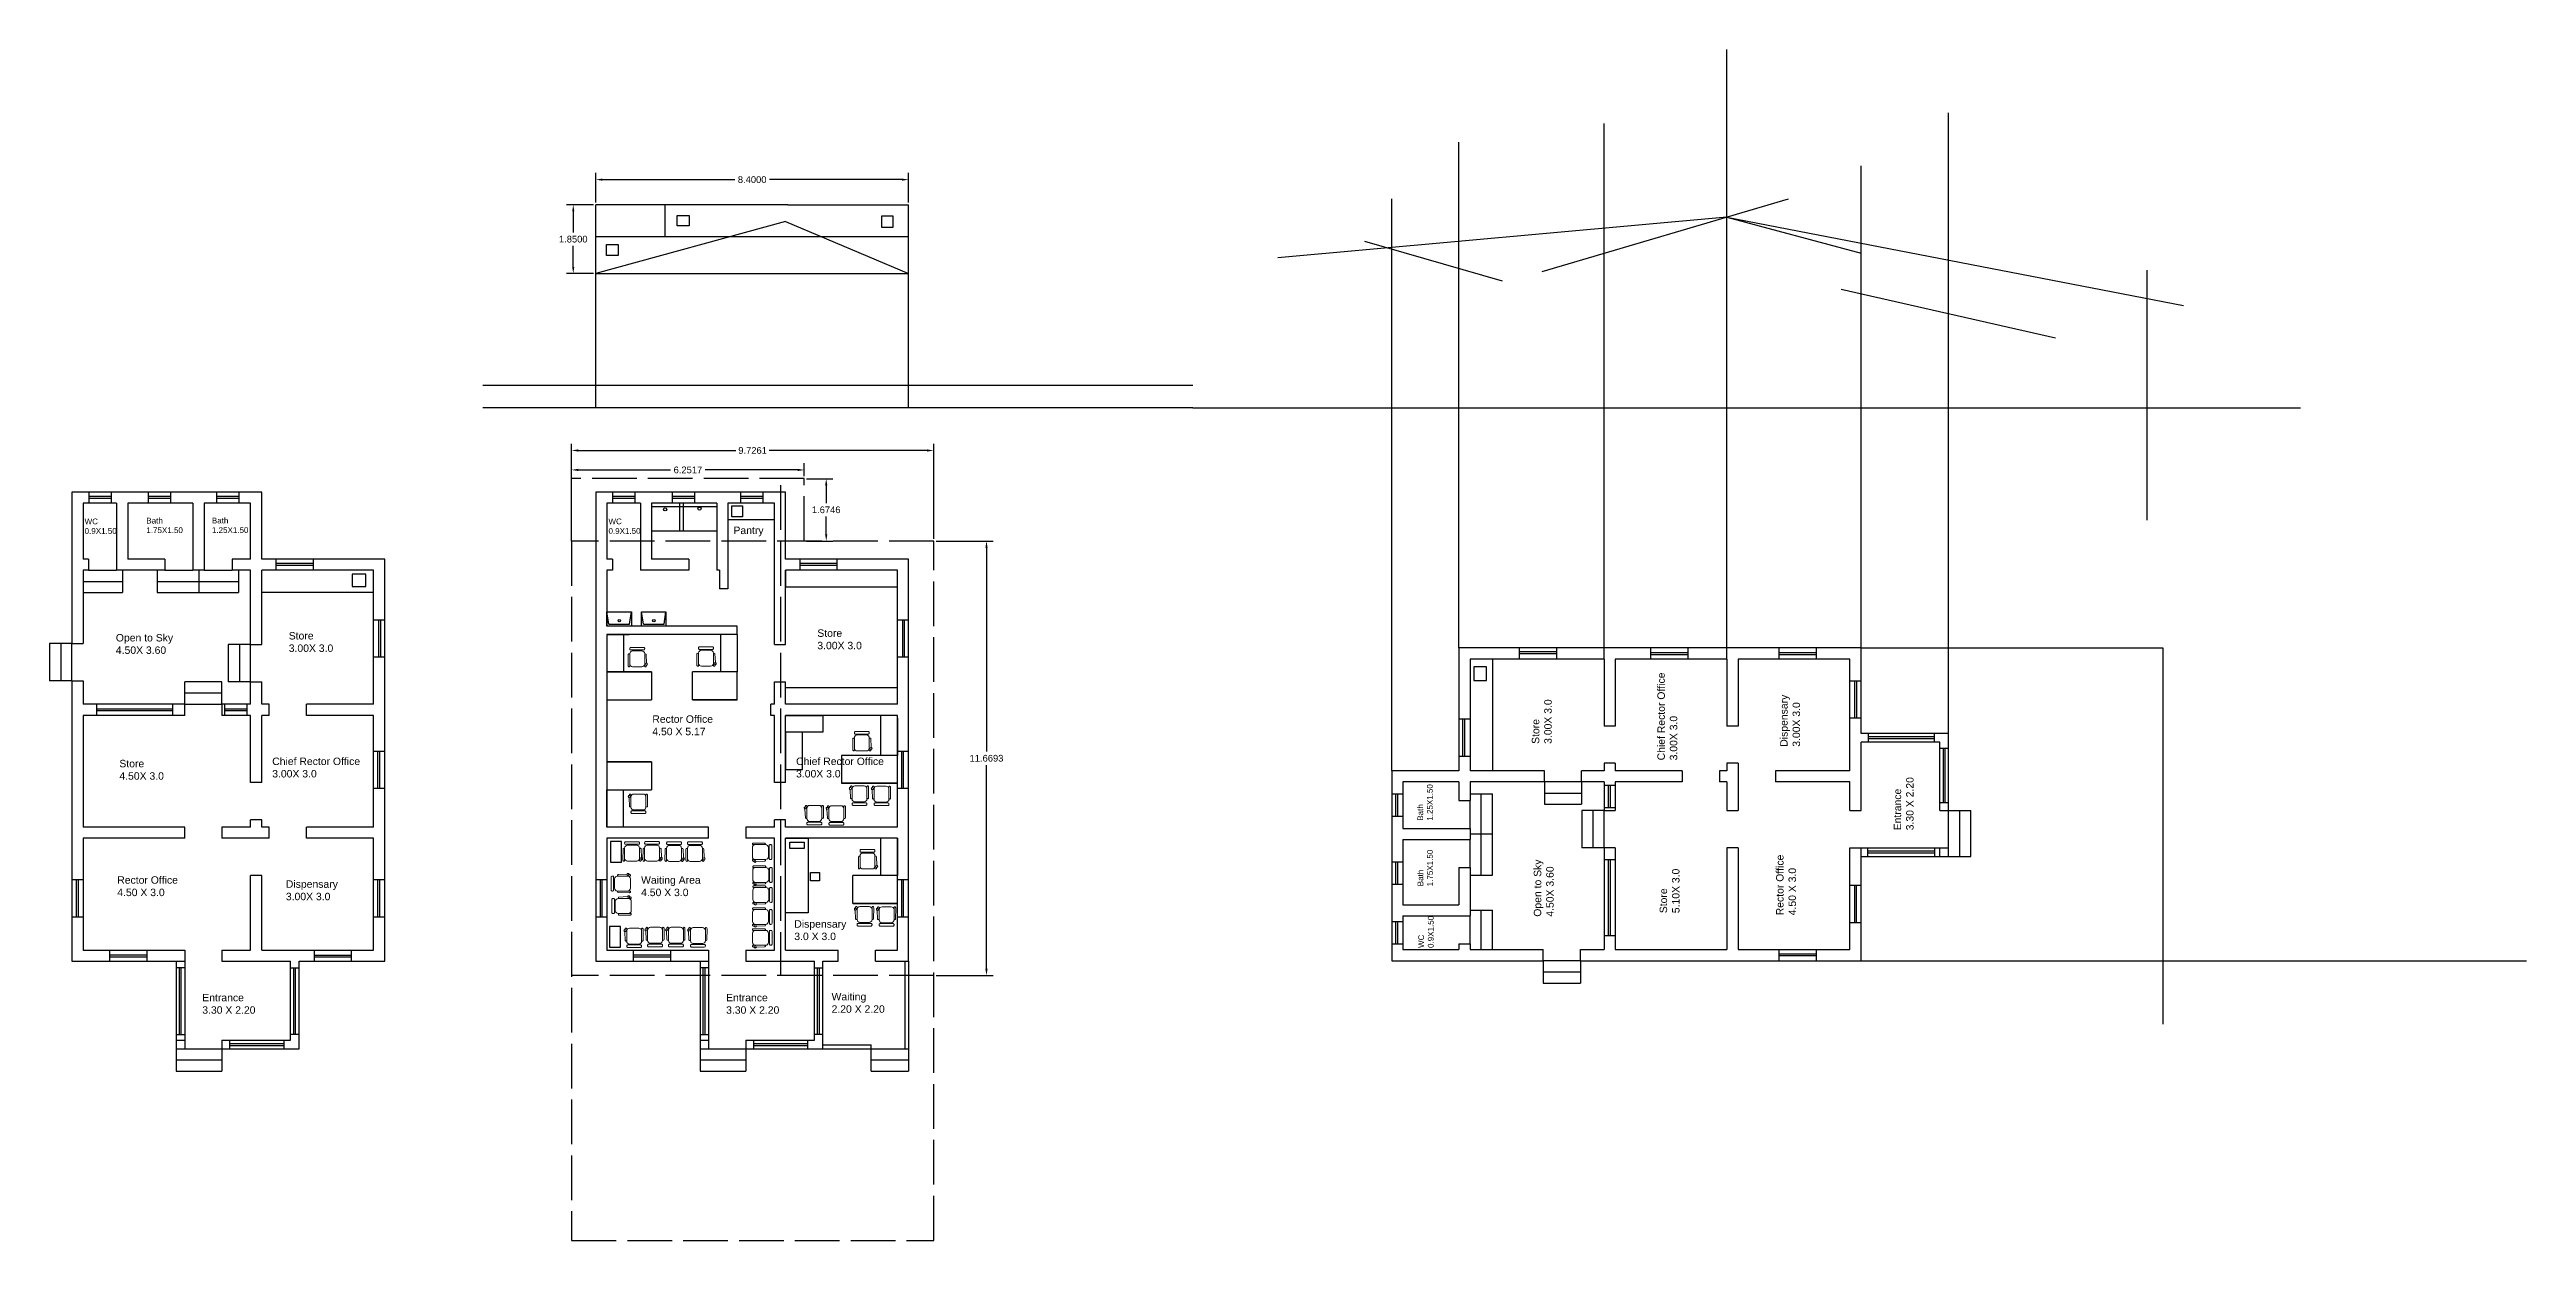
# Model space of a CAD drawing. Header units: inches. Extents: x 3 to 200, y -19 to 31.
# Drawn here: x 2.7 to 69.2, y -0.6 to 31.4 of the extents above; entities that cross this region are included whole.
import ezdxf

# ---------------------------------------------------------------- set-up
doc = ezdxf.new("R2010")
doc.units = ezdxf.units.IN
doc.header["$MEASUREMENT"] = 0
doc.linetypes.add('ACAD_ISO02W100', pattern=[15, 12, -3])
doc.layers.add('FUR', color=32, linetype='Continuous', lineweight=18)
doc.layers.add('FURN', color=10, linetype='Continuous', lineweight=9)
doc.styles.get("Standard").update_dxf_attribs({"font": 'arial.ttf'})
doc.dimstyles.get("Standard").update_dxf_attribs({"dimtxt": 0.18, "dimasz": 0.18, "dimexe": 0.18, "dimexo": 0.0625, "dimgap": 0.09, "dimtad": 0, "dimtih": 1, "dimtoh": 1, "dimdec": 4, "dimzin": 0, "dimdsep": 46, "dimtxsty": 'Standard', "dimcen": 0.09, "dimadec": 0, "dimazin": 0, "dimtfac": 1, "dimtdec": 4, "dimtofl": 0, "dimtmove": 0, "dimatfit": 3, "dimfxl": 1, "dimtolj": 1, "dimtzin": 0, "dimarcsym": 0})

msp = doc.modelspace()

# ---------------------------------------------------------------- texts
at = {"attachment_point": 1}
for s, insert, char_height in [('WC\\P0.9X1.50', (3.67569, 18.7775), 0.154152), ('Bath\\P1.75X1.50', (5.33253, 18.79777), 0.154152), ('Bath\\P1.25X1.50', (7.09318, 18.80104), 0.154152), ('WC\\P0.9X1.50', (17.74159, 18.7775), 0.154152), ('Pantry', (21.0987, 18.55994), 0.2), ('Open to Sky\\P4.50X 3.60', (4.51452, 15.67623), 0.2), ('Store\\P3.00X 3.0', (9.15641, 15.72933), 0.2), ('Store\\P3.00X 3.0', (23.35006, 15.8002), 0.2), ('Rector Office\\P4.50 X 5.17', (18.91904, 13.49144), 0.2), ('Store\\P4.50X 3.0', (4.60874, 12.29696), 0.2), ('Chief Rector Office\\P3.00X 3.0', (8.71295, 12.35719), 0.2), ('Chief Rector Office\\P3.00X 3.0', (22.77886, 12.35719), 0.2), ('Rector Office\\P4.50 X 3.0', (4.55217, 9.17023), 0.2), ('Dispensary\\P3.00X 3.0', (9.07914, 9.06039), 0.2), ('Waiting Area\\P4.50 X 3.0', (18.61807, 9.17023), 0.2), ('Dispensary\\P3.0 X 3.0', (22.73149, 7.98974), 0.2), ('Entrance\\P3.30 X 2.20', (6.8348, 6.01198), 0.2), ('Entrance\\P3.30 X 2.20', (20.90071, 6.01198), 0.2), ('Waiting\\P2.20 X 2.20', (23.7323, 6.03788), 0.2)]:
    msp.add_mtext_dynamic_manual_height_columns(s, width=2.4785158, gutter_width=1, heights=[0], dxfattribs=dict(at, insert=insert, char_height=char_height))
at = {"attachment_point": 1, "rotation": 90}
for s, insert, char_height in [('Chief Rector Office\\P3.00X 3.0', (45.90686, 12.28247), 0.2), ('Dispensary\\P3.00X 3.0', (49.20367, 12.64867), 0.2), ('Store\\P3.00X 3.0', (42.53472, 12.72594), 0.2), ('Bath\\P1.25X1.50', (39.46301, 10.6627), 0.154152), ('Entrance\\P3.30 X 2.20', (52.25207, 10.40432), 0.2), ('Bath\\P1.75X1.50', (39.46628, 8.90205), 0.154152), ('Open to Sky\\P4.50X 3.60', (42.58782, 8.08405), 0.2), ('Store\\P5.10X 3.0', (45.96709, 8.17827), 0.2), ('Rector Office\\P4.50 X 3.0', (49.09382, 8.12169), 0.2), ('WC\\P0.9X1.50', (39.48655, 7.24521), 0.154152)]:
    msp.add_mtext_dynamic_manual_height_columns(s, width=2.4785158, gutter_width=1, heights=[0], dxfattribs=dict(at, insert=insert, char_height=char_height))

# ---------------------------------------------------------------- blocks, each defined once
blk = doc.blocks.new('*D2')
at = {"color": 0, "linetype": 'ACAD_ISO02W100', "lineweight": -2}
for p, q in [((17.337, 27.205), (16.616, 27.205)), ((16.796, 27.025), (16.796, 26.462)), ((16.796, 25.535), (16.796, 26.098)), ((17.337, 25.355), (16.616, 25.355))]:
    blk.add_line(p, q, dxfattribs=at)
at = {"color": 0, "linetype": 'ACAD_ISO02W100'}
for points in [[(16.766, 27.025), (16.826, 27.025), (16.796, 27.205)], [(16.766, 25.535), (16.826, 25.535), (16.796, 25.355)]]:
    blk.add_solid(points, dxfattribs=at)
at = {"layer": 'Defpoints', "color": 0, "linetype": 'ACAD_ISO02W100'}
for p in [(16.796, 27.205), (17.4, 27.205), (17.4, 25.355)]:
    blk.add_point(p, dxfattribs=at)
at = {"color": 0, "linetype": 'ACAD_ISO02W100', "insert": (16.796, 26.28), "char_height": 0.18, "attachment_point": 5}
blk.add_mtext('\\A1;1.8500', dxfattribs=at)
blk = doc.blocks.new('CINE CHAIR')
at = {"layer": 'FUR', "color": 48, "lineweight": 0}
for p, q in [((448043.776, 57308.306), (448043.8, 57308.306)), ((448043.776, 57308.058), (448043.8, 57308.058))]:
    blk.add_line(p, q, dxfattribs=at)
blk.add_lwpolyline([(448043.45, 57308.434), (448043.678, 57308.423, -0.388092), (448043.695, 57308.404), (448043.695, 57308.401, -0.414214), (448043.676, 57308.382), (448043.367, 57308.382, -0.414214), (448043.348, 57308.401), (448043.348, 57308.404, -0.491313), (448043.377, 57308.423), (448043.384, 57308.436)], format="xyb", dxfattribs=at)
for points in [[(448043.424, 57308.382), (448043.7, 57308.382, -0.414214), (448043.776, 57308.306), (448043.776, 57308.058, -0.414214), (448043.7, 57307.982), (448043.424, 57307.982, -0.414214), (448043.348, 57308.058), (448043.348, 57308.306, -0.414214)], [(448043.379, 57307.938), (448043.678, 57307.94, 0.393133), (448043.695, 57307.959), (448043.695, 57307.963, 0.414214), (448043.676, 57307.982), (448043.367, 57307.982, 0.414214), (448043.348, 57307.963), (448043.348, 57307.966, 0.435766)], [(448043.828, 57308.382), (448043.842, 57308.382, -0.414214), (448043.871, 57308.353), (448043.871, 57308.01, -0.414214), (448043.842, 57307.982), (448043.828, 57307.982, -0.414214), (448043.8, 57308.01), (448043.8, 57308.353, -0.414214)]]:
    blk.add_lwpolyline(points, format="xyb", close=True, dxfattribs=at)
blk.add_circle((448043.417, 57308.422), 0.0249, dxfattribs=at)
blk.add_arc((448043.417, 57308.422), 0.0356, 19.66282, 156.94942, dxfattribs=at)
blk = doc.blocks.new('*D17')
at = {"color": 0, "linetype": 'ACAD_ISO02W100', "lineweight": -2}
for p, q in [((17.4, 27.267), (17.4, 28.059)), ((25.8, 27.267), (25.8, 28.059)), ((17.58, 27.879), (21.136, 27.879)), ((25.62, 27.879), (22.063, 27.879))]:
    blk.add_line(p, q, dxfattribs=at)
at = {"color": 0, "linetype": 'ACAD_ISO02W100'}
for points in [[(17.58, 27.909), (17.58, 27.849), (17.4, 27.879)], [(25.62, 27.909), (25.62, 27.849), (25.8, 27.879)]]:
    blk.add_solid(points, dxfattribs=at)
at = {"layer": 'Defpoints', "color": 0, "linetype": 'ACAD_ISO02W100'}
for p in [(25.8, 27.879), (17.4, 27.205), (25.8, 27.205)]:
    blk.add_point(p, dxfattribs=at)
at = {"color": 0, "linetype": 'ACAD_ISO02W100', "insert": (21.6, 27.879), "char_height": 0.18, "attachment_point": 5}
blk.add_mtext('\\A1;8.4000', dxfattribs=at)
blk = doc.blocks.new('*D18')
at = {"color": 0, "linetype": 'ACAD_ISO02W100', "lineweight": -2}
for p, q in [((16.749, 18.236), (16.749, 20.785)), ((26.475, 18.236), (26.475, 20.785)), ((16.929, 20.605), (21.166, 20.605)), ((26.295, 20.605), (22.058, 20.605))]:
    blk.add_line(p, q, dxfattribs=at)
at = {"color": 0, "linetype": 'ACAD_ISO02W100'}
for points in [[(16.929, 20.635), (16.929, 20.575), (16.749, 20.605)], [(26.295, 20.635), (26.295, 20.575), (26.475, 20.605)]]:
    blk.add_solid(points, dxfattribs=at)
at = {"layer": 'Defpoints', "color": 0, "linetype": 'ACAD_ISO02W100'}
for p in [(26.475, 20.605), (16.749, 18.174), (26.475, 18.174)]:
    blk.add_point(p, dxfattribs=at)
at = {"color": 0, "linetype": 'ACAD_ISO02W100', "insert": (21.612, 20.605), "char_height": 0.18, "attachment_point": 5}
blk.add_mtext('\\A1;9.7261', dxfattribs=at)
blk = doc.blocks.new('*D19')
at = {"color": 0, "linetype": 'ACAD_ISO02W100', "lineweight": -2}
for p, q in [((26.537, 18.174), (28.072, 18.174)), ((27.892, 17.994), (27.892, 12.521)), ((27.892, 6.685), (27.892, 12.157)), ((26.537, 6.505), (28.072, 6.505))]:
    blk.add_line(p, q, dxfattribs=at)
at = {"color": 0, "linetype": 'ACAD_ISO02W100'}
for points in [[(27.862, 17.994), (27.922, 17.994), (27.892, 18.174)], [(27.862, 6.685), (27.922, 6.685), (27.892, 6.505)]]:
    blk.add_solid(points, dxfattribs=at)
at = {"layer": 'Defpoints', "color": 0, "linetype": 'ACAD_ISO02W100'}
for p in [(26.475, 18.174), (26.475, 6.505), (27.892, 6.505)]:
    blk.add_point(p, dxfattribs=at)
at = {"color": 0, "linetype": 'ACAD_ISO02W100', "insert": (27.892, 12.339), "char_height": 0.18, "attachment_point": 5}
blk.add_mtext('\\A1;11.6693', dxfattribs=at)
blk = doc.blocks.new('*D20')
at = {"color": 0, "linetype": 'ACAD_ISO02W100', "lineweight": -2}
for p, q in [((16.749, 19.911), (16.749, 20.263)), ((16.929, 20.083), (19.41, 20.083)), ((22.82, 20.083), (20.339, 20.083)), ((23, 19.911), (23, 20.263))]:
    blk.add_line(p, q, dxfattribs=at)
at = {"color": 0, "linetype": 'ACAD_ISO02W100'}
for points in [[(16.929, 20.113), (16.929, 20.053), (16.749, 20.083)], [(22.82, 20.113), (22.82, 20.053), (23, 20.083)]]:
    blk.add_solid(points, dxfattribs=at)
at = {"layer": 'Defpoints', "color": 0, "linetype": 'ACAD_ISO02W100'}
for p in [(23, 20.083), (16.749, 19.848), (23, 19.848)]:
    blk.add_point(p, dxfattribs=at)
at = {"color": 0, "linetype": 'ACAD_ISO02W100', "insert": (19.875, 20.083), "char_height": 0.18, "attachment_point": 5}
blk.add_mtext('\\A1;6.2517', dxfattribs=at)
blk = doc.blocks.new('*D21')
at = {"color": 0, "linetype": 'ACAD_ISO02W100', "lineweight": -2}
for p, q in [((23.063, 19.848), (23.768, 19.848)), ((23.588, 19.668), (23.588, 19.193)), ((23.588, 18.354), (23.588, 18.829)), ((23.063, 18.174), (23.768, 18.174))]:
    blk.add_line(p, q, dxfattribs=at)
at = {"color": 0, "linetype": 'ACAD_ISO02W100'}
for points in [[(23.558, 19.668), (23.618, 19.668), (23.588, 19.848)], [(23.558, 18.354), (23.618, 18.354), (23.588, 18.174)]]:
    blk.add_solid(points, dxfattribs=at)
at = {"layer": 'Defpoints', "color": 0, "linetype": 'ACAD_ISO02W100'}
for p in [(23, 19.848), (23, 18.174), (23.588, 18.174)]:
    blk.add_point(p, dxfattribs=at)
at = {"color": 0, "linetype": 'ACAD_ISO02W100', "insert": (23.588, 19.011), "char_height": 0.18, "attachment_point": 5}
blk.add_mtext('\\A1;1.6746', dxfattribs=at)

# ---------------------------------------------------------------- dimensions: what is measured, and where the dimension line sits
at = {"linetype": 'ACAD_ISO02W100'}
for base, p1, p2, picture, middle in [((25.79965, 27.87948), (17.39965, 27.20469), (25.79965, 27.20469), '*D17', (21.59965, 27.87948)), ((26.47487, 20.60495), (16.74873, 18.1738), (26.47487, 18.1738), '*D18', (21.6118, 20.60495)), ((23.00045, 20.08279), (16.74873, 19.8484), (23.00045, 19.8484), '*D20', (19.87459, 20.08279))]:
    dim = msp.add_linear_dim(base=base, p1=p1, p2=p2, dimstyle='Standard', dxfattribs=at)
    dim.commit()
    dim.dimension.update_dxf_attribs({"geometry": picture, "text_midpoint": middle})
for base, p1, p2, picture, middle in [((16.79627, 27.20469), (17.39965, 25.35469), (17.39965, 27.20469), '*D2', (16.79627, 26.27969)), ((23.58757, 18.1738), (23.00045, 19.8484), (23.00045, 18.1738), '*D21', (23.58757, 19.0111)), ((27.89162, 6.50454), (26.47487, 18.1738), (26.47487, 6.50454), '*D19', (27.89162, 12.33917))]:
    dim = msp.add_linear_dim(base=base, p1=p1, p2=p2, angle=90, dimstyle='Standard', dxfattribs=at)
    dim.commit()
    dim.dimension.update_dxf_attribs({"geometry": picture, "text_midpoint": middle})

# ---------------------------------------------------------------- linework, layer by layer
for p, q in [((47.77501, 15.00327), (47.77501, 31.37328)), ((44.47501, 15.00327), (44.47501, 29.38473)), ((53.72501, 13.00327), (53.72501, 29.66935)), ((40.57501, 15.30327), (40.57501, 28.88568)), ((51.37501, 15.30327), (51.37501, 28.24616)), ((38.77501, 12.00327), (38.77501, 27.36256)), ((49.41666, 27.35802), (42.80149, 25.40637)), ((47.77501, 26.87369), (35.71468, 25.77641)), ((47.77501, 26.87369), (51.37501, 25.9001)), ((47.77501, 26.87369), (60.03492, 24.50292)), ((38.04234, 26.22871), (41.73736, 25.15871)), ((59.05155, 25.44395), (59.05155, 18.73397)), ((50.84225, 24.93738), (56.59452, 23.63194)), ((33.43146, 21.75469), (63.17548, 21.75469)), ((3.33375, 19.48904), (3.33375, 15.42196)), ((8.43375, 19.48904), (3.33375, 19.48904)), ((3.78788, 19.48904), (3.78788, 19.18904)), ((3.78788, 19.3769), (4.38788, 19.3769)), ((3.78788, 19.3269), (4.38788, 19.3269)), ((4.38788, 19.48904), (4.38788, 19.18904)), ((5.38422, 19.48904), (5.38422, 19.18904)), ((5.38422, 19.3769), (5.98422, 19.3769)), ((5.38422, 19.3269), (5.98422, 19.3269)), ((5.98422, 19.48904), (5.98422, 19.18904)), ((7.21869, 19.48904), (7.21869, 19.18904)), ((7.21869, 19.3769), (7.81869, 19.3769)), ((7.21869, 19.3269), (7.81869, 19.3269)), ((7.81869, 19.48904), (7.81869, 19.18904)), ((8.43375, 17.68904), (8.43375, 19.48904)), ((22.49965, 19.48904), (17.39965, 19.48904)), ((17.39965, 19.48904), (17.39965, 15.42196)), ((17.85378, 19.48904), (17.85378, 19.18904)), ((17.85378, 19.3769), (18.45378, 19.3769)), ((17.85378, 19.3269), (18.45378, 19.3269)), ((18.45378, 19.48904), (18.45378, 19.18904)), ((19.45012, 19.48904), (19.45012, 19.18904)), ((19.45012, 19.3769), (20.05012, 19.3769)), ((19.45012, 19.3269), (20.05012, 19.3269)), ((20.05012, 19.48904), (20.05012, 19.18904)), ((21.28459, 19.48904), (21.28459, 19.18904)), ((21.28459, 19.3769), (21.88459, 19.3769)), ((21.28459, 19.3269), (21.88459, 19.3269)), ((21.88459, 19.48904), (21.88459, 19.18904)), ((22.49965, 17.68904), (22.49965, 19.48904)), ((3.63375, 19.18904), (3.63375, 17.68904)), ((4.53375, 19.18904), (3.63375, 19.18904)), ((4.53375, 19.18904), (4.53375, 17.38904)), ((4.83375, 19.18904), (4.83375, 17.68904)), ((6.58375, 19.18904), (4.83375, 19.18904)), ((6.58375, 19.18904), (6.58375, 17.38904)), ((8.13375, 19.18904), (6.88375, 19.18904)), ((6.88375, 19.18904), (6.88375, 17.38904)), ((8.13375, 17.68904), (8.13375, 19.18904)), ((18.59965, 19.18904), (17.69965, 19.18904)), ((17.69965, 19.18904), (17.69965, 17.68904)), ((18.59965, 19.18904), (18.59965, 17.38904)), ((20.64965, 19.18904), (18.89965, 19.18904)), ((18.89965, 19.18904), (18.89965, 17.68904)), ((20.64965, 19.08904), (18.89965, 19.08904)), ((19.64965, 19.18904), (19.64965, 18.43904)), ((19.74965, 19.18904), (19.74965, 18.43904)), ((20.64965, 19.18904), (20.64965, 17.38904)), ((22.19965, 19.18904), (20.94965, 19.18904)), ((20.94965, 19.18904), (20.94965, 16.88904)), ((22.19965, 18.73904), (20.94965, 18.73904)), ((22.19965, 17.68904), (22.19965, 19.18904)), ((20.64965, 18.43904), (18.89965, 18.43904)), ((3.78375, 17.68904), (3.63375, 17.68904)), ((3.78375, 17.38904), (3.63375, 17.38904)), ((3.63375, 17.38904), (3.63375, 15.42196)), ((3.63375, 17.38904), (3.63375, 17.08904)), ((3.63375, 17.38904), (3.63375, 15.42196)), ((3.78375, 17.68904), (3.78375, 17.38904)), ((3.78375, 17.38904), (4.53375, 17.38904)), ((5.83375, 17.38904), (4.53375, 17.38904)), ((4.69308, 17.38904), (4.69308, 16.78904)), ((5.83375, 17.68904), (4.83375, 17.68904)), ((5.62683, 17.38904), (5.62683, 16.78904)), ((5.83375, 17.68904), (5.83375, 17.38904)), ((5.83375, 17.38904), (6.58375, 17.38904)), ((6.88375, 17.38904), (6.58375, 17.38904)), ((6.74216, 17.38904), (6.74216, 16.78904)), ((6.88375, 17.38904), (7.63375, 17.38904)), ((7.63375, 17.68904), (7.63375, 17.38904)), ((8.13375, 17.68904), (7.63375, 17.68904)), ((8.13375, 17.38904), (7.63375, 17.38904)), ((7.81194, 17.38904), (7.81194, 16.78904)), ((8.13375, 15.3926), (8.13375, 17.38904)), ((11.73375, 17.68904), (8.43375, 17.68904)), ((11.43375, 17.38904), (8.43375, 17.38904)), ((8.43375, 15.3926), (8.43375, 17.38904)), ((8.82052, 17.38904), (8.82052, 17.68904)), ((8.82052, 17.57912), (9.82052, 17.57912)), ((8.82052, 17.52912), (9.82052, 17.52912)), ((9.82052, 17.38904), (9.82052, 17.68904)), ((11.43375, 13.78904), (11.43375, 17.38904)), ((11.73375, 6.88904), (11.73375, 17.68904)), ((17.84965, 17.68904), (17.69965, 17.68904)), ((17.84965, 17.38904), (17.69965, 17.38904)), ((17.69965, 17.38904), (17.69965, 15.88904)), ((17.69965, 17.38904), (17.69965, 17.08904)), ((17.69965, 17.38904), (17.69965, 15.88904)), ((17.84965, 17.68904), (17.84965, 17.38904)), ((19.89965, 17.38904), (18.59965, 17.38904)), ((19.89965, 17.68904), (18.89965, 17.68904)), ((19.89965, 17.68904), (19.89965, 17.38904)), ((20.71965, 17.38904), (20.64965, 17.38904)), ((20.71965, 17.38904), (20.71965, 16.88904)), ((22.19965, 15.3926), (22.19965, 17.68904)), ((25.79965, 17.68904), (22.49965, 17.68904)), ((22.49965, 15.3926), (22.49965, 17.38904)), ((25.49965, 17.38904), (22.49965, 17.38904)), ((22.88643, 17.38904), (22.88643, 17.68904)), ((22.88643, 17.57912), (23.88643, 17.57912)), ((22.88643, 17.52912), (23.88643, 17.52912)), ((23.88643, 17.38904), (23.88643, 17.68904)), ((25.49965, 13.78904), (25.49965, 17.38904)), ((25.79965, 6.88904), (25.79965, 17.68904)), ((3.63375, 17.08904), (3.63375, 16.78904)), ((3.63375, 17.08904), (4.69308, 17.08904)), ((3.63375, 16.78904), (4.69308, 16.78904)), ((5.62683, 17.08904), (7.81194, 17.08904)), ((5.62683, 16.78904), (7.81194, 16.78904)), ((11.43375, 16.78904), (8.43375, 16.78904)), ((17.69965, 17.08904), (17.69965, 16.78904)), ((20.94965, 16.88904), (20.71965, 16.88904)), ((11.43375, 16.06068), (11.73375, 16.06068)), ((11.57584, 15.06068), (11.57584, 16.06068)), ((11.62584, 15.06068), (11.62584, 16.06068)), ((17.75096, 15.94488), (17.69965, 16.27589)), ((18.30739, 15.94488), (18.35588, 16.27589)), ((18.67861, 15.94488), (18.62729, 16.27589)), ((19.23503, 15.94488), (19.28352, 16.27589)), ((25.49965, 16.06068), (25.79965, 16.06068)), ((25.64175, 15.06068), (25.64175, 16.06068)), ((25.69175, 15.06068), (25.69175, 16.06068)), ((3.03375, 15.42196), (2.73375, 15.42196)), ((2.73375, 15.42196), (2.73375, 14.42196)), ((3.33375, 15.42196), (3.03375, 15.42196)), ((3.03375, 15.42196), (3.03375, 14.42196)), ((3.33375, 15.42196), (3.63375, 15.42196)), ((3.33375, 14.42196), (3.33375, 15.42196)), ((7.83375, 15.3926), (7.53375, 15.3926)), ((7.53375, 15.3926), (7.53375, 14.3926)), ((8.13375, 15.3926), (7.83375, 15.3926)), ((7.83375, 15.3926), (7.83375, 14.3926)), ((8.13375, 15.3926), (8.43375, 15.3926)), ((8.13375, 14.3926), (8.13375, 15.3926)), ((17.39965, 15.42196), (17.39965, 6.88904)), ((21.19965, 15.88904), (17.69965, 15.88904)), ((21.19965, 15.65904), (17.69965, 15.65904)), ((17.69965, 15.65904), (17.69965, 15.42196)), ((17.69965, 15.65904), (17.69965, 15.42196)), ((17.69965, 15.42196), (17.69965, 13.78904)), ((17.75096, 15.94488), (18.30739, 15.94488)), ((18.14965, 15.65904), (18.14965, 14.65904)), ((18.67861, 15.94488), (19.23503, 15.94488)), ((21.19965, 15.65904), (21.19965, 15.88904)), ((22.19965, 15.3926), (22.49965, 15.3926)), ((51.37501, 15.30327), (40.57501, 15.30327)), ((40.57501, 15.30327), (40.57501, 12.00327)), ((42.20337, 15.00327), (42.20337, 15.30327)), ((43.20337, 15.00327), (43.20337, 15.30327)), ((45.7303, 15.00327), (45.7303, 15.30327)), ((46.7303, 15.00327), (46.7303, 15.30327)), ((49.17889, 15.00327), (49.17889, 15.30327)), ((50.17889, 15.00327), (50.17889, 15.30327)), ((51.37501, 13.00327), (51.37501, 15.30327)), ((51.37501, 15.30327), (59.47684, 15.30327)), ((59.47684, 15.30327), (59.47684, 5.19894)), ((11.43375, 15.06068), (11.73375, 15.06068)), ((25.49965, 15.06068), (25.79965, 15.06068)), ((44.47501, 15.00327), (40.87501, 15.00327)), ((40.87501, 15.00327), (40.87501, 12.00327)), ((41.47501, 15.00327), (41.47501, 12.00327)), ((43.20337, 15.19536), (42.20337, 15.19536)), ((43.20337, 15.14536), (42.20337, 15.14536)), ((44.47501, 15.00327), (44.47501, 13.20327)), ((47.77501, 15.00327), (44.77501, 15.00327)), ((44.77501, 15.00327), (44.77501, 13.20327)), ((46.7303, 15.17113), (45.7303, 15.17113)), ((46.7303, 15.12113), (45.7303, 15.12113)), ((47.77501, 15.00327), (47.77501, 13.20327)), ((51.07501, 15.00327), (48.07501, 15.00327)), ((48.07501, 15.00327), (48.07501, 13.20327)), ((51.07501, 15.00327), (49.07501, 15.00327)), ((50.17889, 15.17113), (49.17889, 15.17113)), ((50.17889, 15.12113), (49.17889, 15.12113)), ((51.07501, 12.00327), (51.07501, 15.00327)), ((3.33375, 14.42196), (2.73375, 14.42196)), ((3.33375, 14.42196), (3.63375, 14.42196)), ((3.33375, 14.42196), (3.33375, 6.88904)), ((3.63375, 14.42196), (3.63375, 13.78904)), ((3.63375, 14.42196), (3.63375, 13.78904)), ((7.36375, 14.38904), (6.36375, 14.38904)), ((6.36375, 13.78904), (6.36375, 14.38904)), ((7.36375, 14.08904), (6.36375, 14.08904)), ((7.36375, 14.08904), (7.36375, 14.38904)), ((7.36375, 13.78904), (7.36375, 14.08904)), ((8.13375, 14.3926), (7.53375, 14.3926)), ((8.13375, 14.3926), (8.43375, 14.3926)), ((8.13375, 13.78904), (8.13375, 14.3926)), ((8.43375, 13.78904), (8.43375, 14.3926)), ((17.69965, 14.42196), (17.69965, 13.78904)), ((22.19965, 13.78904), (22.19965, 14.3926)), ((22.19965, 14.3926), (22.49965, 14.3926)), ((22.49965, 13.78904), (22.49965, 14.3926)), ((51.37501, 14.41356), (51.07501, 14.41356)), ((51.21021, 13.41356), (51.21021, 14.41356)), ((51.26021, 13.41356), (51.26021, 14.41356)), ((6.36375, 13.78904), (3.63375, 13.78904)), ((6.36375, 13.48904), (3.63375, 13.48904)), ((3.63375, 13.48904), (3.63375, 10.48904)), ((4.00235, 13.48904), (4.00235, 13.78904)), ((4.00235, 13.6692), (6.04167, 13.6692)), ((4.00235, 13.6192), (6.04167, 13.6192)), ((6.04167, 13.48904), (6.04167, 13.78904)), ((6.36375, 13.48904), (6.36375, 13.78904)), ((6.36375, 13.78904), (7.36375, 13.78904)), ((7.36375, 13.78904), (7.36375, 13.48904)), ((8.13375, 13.78904), (7.36375, 13.78904)), ((8.13375, 13.48904), (7.36375, 13.48904)), ((7.44199, 13.48904), (7.44199, 13.78904)), ((7.44199, 13.6692), (8.03781, 13.6692)), ((7.44199, 13.6192), (8.03781, 13.6192)), ((8.03781, 13.48904), (8.03781, 13.78904)), ((8.13375, 11.68904), (8.13375, 13.48904)), ((8.63375, 13.78904), (8.43375, 13.78904)), ((8.63375, 13.48904), (8.43375, 13.48904)), ((8.43375, 11.68904), (8.43375, 13.48904)), ((8.63375, 13.48904), (8.63375, 13.78904)), ((11.43375, 13.78904), (9.63375, 13.78904)), ((9.63375, 13.48904), (9.63375, 13.78904)), ((11.43375, 13.48904), (9.63375, 13.48904)), ((11.43375, 10.48904), (11.43375, 13.48904)), ((17.69965, 13.78904), (17.69965, 10.48904)), ((22.10372, 13.48904), (22.10372, 13.78904)), ((22.19965, 13.78904), (22.10372, 13.78904)), ((22.19965, 13.48904), (22.10372, 13.48904)), ((22.19965, 11.68904), (22.19965, 13.48904)), ((22.69965, 13.78904), (22.49965, 13.78904)), ((22.49965, 11.68904), (22.49965, 13.48904)), ((22.69965, 13.48904), (22.49965, 13.48904)), ((25.49965, 13.78904), (22.69965, 13.78904)), ((25.49965, 13.48904), (22.69965, 13.48904)), ((25.49965, 10.48904), (25.49965, 13.48904)), ((40.87501, 13.39004), (40.57501, 13.39004)), ((40.68493, 12.39004), (40.68493, 13.39004)), ((40.73493, 12.39004), (40.73493, 13.39004)), ((51.37501, 13.41356), (51.07501, 13.41356)), ((44.77501, 13.20327), (44.47501, 13.20327)), ((48.07501, 13.20327), (47.77501, 13.20327)), ((53.72501, 13.00327), (51.37501, 13.00327)), ((51.37501, 10.93327), (51.37501, 12.77327)), ((53.49501, 12.77327), (51.37501, 12.77327)), ((51.56556, 13.00327), (51.56556, 12.77327)), ((53.34123, 12.91206), (51.56556, 12.91206)), ((53.34123, 12.86206), (51.56556, 12.86206)), ((53.34123, 13.00327), (53.34123, 12.77327)), ((53.49501, 10.93327), (53.49501, 12.77327)), ((53.72501, 10.93327), (53.72501, 13.00327)), ((11.43375, 12.53375), (11.73375, 12.53375)), ((11.55161, 11.53375), (11.55161, 12.53375)), ((11.60161, 11.53375), (11.60161, 12.53375)), ((25.49965, 12.53375), (25.79965, 12.53375)), ((25.61751, 11.53375), (25.61751, 12.53375)), ((25.66751, 11.53375), (25.66751, 12.53375)), ((40.57501, 12.00327), (38.77501, 12.00327)), ((38.77501, 12.00327), (38.77501, 6.90327)), ((40.87501, 12.39004), (40.57501, 12.39004)), ((42.87145, 12.00327), (40.87501, 12.00327)), ((42.87145, 11.70327), (42.87145, 12.00327)), ((44.47501, 12.00327), (43.87145, 12.00327)), ((43.87145, 11.70327), (43.87145, 12.00327)), ((44.77501, 12.20327), (44.47501, 12.20327)), ((44.47501, 12.20327), (44.47501, 12.00327)), ((44.77501, 12.20327), (44.77501, 12.00327)), ((46.57501, 12.00327), (44.77501, 12.00327)), ((46.57501, 12.00327), (46.57501, 11.70327)), ((47.77501, 12.00327), (47.57501, 12.00327)), ((47.57501, 12.00327), (47.57501, 11.70327)), ((48.07501, 12.20327), (47.77501, 12.20327)), ((47.77501, 12.20327), (47.77501, 12.00327)), ((48.07501, 12.20327), (48.07501, 10.93327)), ((51.07501, 12.00327), (49.07501, 12.00327)), ((49.07501, 12.00327), (49.07501, 11.70327)), ((53.72501, 12.60217), (53.49501, 12.60217)), ((53.58807, 11.14426), (53.58807, 12.60217)), ((53.63807, 11.14426), (53.63807, 12.60217)), ((8.43375, 11.68904), (8.13375, 11.68904)), ((11.43375, 11.53375), (11.73375, 11.53375)), ((22.49965, 11.68904), (22.19965, 11.68904)), ((25.49965, 11.53375), (25.79965, 11.53375)), ((38.77501, 11.38821), (39.07501, 11.38821)), ((38.88715, 10.78821), (38.88715, 11.38821)), ((38.93715, 10.78821), (38.93715, 11.38821)), ((40.57501, 11.70327), (39.07501, 11.70327)), ((39.07501, 11.70327), (39.07501, 10.45327)), ((40.57501, 11.70327), (40.57501, 11.20327)), ((42.87145, 11.70327), (40.87501, 11.70327)), ((40.87501, 11.70327), (40.87501, 11.20327)), ((40.87501, 11.38146), (41.47501, 11.38146)), ((41.17501, 9.19635), (41.17501, 11.38146)), ((41.47501, 9.19635), (41.47501, 11.38146)), ((42.87145, 11.70327), (42.87145, 11.40327)), ((43.87145, 11.70327), (42.87145, 11.70327)), ((42.87145, 11.40327), (42.87145, 11.10327)), ((42.87145, 11.40327), (43.87145, 11.40327)), ((44.47501, 11.70327), (43.87145, 11.70327)), ((43.87145, 11.70327), (43.87145, 11.10327)), ((44.47501, 11.70327), (44.47501, 10.93327)), ((44.77501, 11.60733), (44.47501, 11.60733)), ((44.59486, 11.01151), (44.59486, 11.60733)), ((44.64486, 11.01151), (44.64486, 11.60733)), ((46.57501, 11.70327), (44.77501, 11.70327)), ((44.77501, 11.70327), (44.77501, 10.93327)), ((47.77501, 11.70327), (47.57501, 11.70327)), ((47.77501, 11.70327), (47.77501, 10.93327)), ((51.07501, 11.70327), (49.07501, 11.70327)), ((51.07501, 10.93327), (51.07501, 11.70327)), ((8.13375, 10.48904), (8.13375, 10.68904)), ((8.43375, 10.68904), (8.13375, 10.68904)), ((8.43375, 10.48904), (8.43375, 10.68904)), ((22.19965, 10.48904), (22.19965, 10.68904)), ((22.49965, 10.68904), (22.19965, 10.68904)), ((22.49965, 10.48904), (22.49965, 10.68904)), ((38.77501, 10.78821), (39.07501, 10.78821)), ((40.57501, 11.20327), (40.87501, 11.20327)), ((40.87501, 10.45327), (40.87501, 11.20327)), ((42.87145, 11.10327), (43.87145, 11.10327)), ((44.17501, 10.93327), (43.87501, 10.93327)), ((43.87501, 10.93327), (43.87501, 9.93327)), ((44.47501, 10.93327), (44.17501, 10.93327)), ((44.17501, 10.93327), (44.17501, 9.93327)), ((44.77501, 11.01151), (44.47501, 11.01151)), ((44.47501, 10.93327), (44.77501, 10.93327)), ((44.47501, 9.93327), (44.47501, 10.93327)), ((47.77501, 10.93327), (48.07501, 10.93327)), ((51.07501, 10.93327), (51.37501, 10.93327)), ((53.72501, 11.14426), (53.49501, 11.14426)), ((53.49501, 10.93327), (53.72501, 10.93327)), ((53.72501, 10.93327), (54.32501, 10.93327)), ((53.72501, 9.93327), (53.72501, 10.93327)), ((54.02501, 9.70327), (54.02501, 10.93327)), ((54.32501, 9.70327), (54.32501, 10.93327)), ((6.36375, 10.48904), (3.63375, 10.48904)), ((6.36375, 10.18904), (3.63375, 10.18904)), ((3.63375, 10.18904), (3.63375, 7.18904)), ((6.36375, 10.18904), (6.36375, 10.48904)), ((7.36375, 10.48904), (7.36375, 10.18904)), ((8.13375, 10.48904), (7.36375, 10.48904)), ((8.63375, 10.18904), (7.36375, 10.18904)), ((8.63375, 10.48904), (8.43375, 10.48904)), ((8.63375, 10.18904), (8.63375, 10.48904)), ((11.43375, 10.48904), (9.63375, 10.48904)), ((9.63375, 10.18904), (9.63375, 10.48904)), ((11.43375, 10.18904), (9.63375, 10.18904)), ((11.43375, 7.18904), (11.43375, 10.18904)), ((20.42965, 10.48904), (17.69965, 10.48904)), ((20.42965, 10.18904), (17.69965, 10.18904)), ((17.69965, 10.18904), (17.69965, 7.18904)), ((20.42965, 10.18904), (20.42965, 10.48904)), ((22.19965, 10.48904), (21.42965, 10.48904)), ((21.42965, 10.48904), (21.42965, 10.18904)), ((22.19965, 10.18904), (21.42965, 10.18904)), ((22.19965, 7.18904), (22.19965, 10.18904)), ((22.69965, 10.48904), (22.49965, 10.48904)), ((22.49965, 7.18904), (22.49965, 10.18904)), ((22.69965, 10.18904), (22.49965, 10.18904)), ((25.49965, 10.48904), (22.69965, 10.48904)), ((25.49965, 10.18904), (22.69965, 10.18904)), ((25.49965, 7.18904), (25.49965, 10.18904)), ((39.07501, 10.45327), (40.87501, 10.45327)), ((39.07501, 10.15327), (39.07501, 8.40327)), ((39.07501, 10.15327), (40.87501, 10.15327)), ((40.87501, 10.45327), (40.87501, 10.15327)), ((40.87501, 10.31168), (41.47501, 10.31168)), ((40.87501, 9.40327), (40.87501, 10.15327)), ((38.77501, 9.55374), (39.07501, 9.55374)), ((38.88715, 8.95374), (38.88715, 9.55374)), ((38.93715, 8.95374), (38.93715, 9.55374)), ((40.57501, 9.40327), (40.57501, 8.40327)), ((40.57501, 9.40327), (40.87501, 9.40327)), ((40.87501, 9.40327), (40.87501, 8.10327)), ((44.47501, 9.93327), (43.87501, 9.93327)), ((44.47501, 9.93327), (44.47501, 7.20327)), ((44.77501, 9.93327), (44.47501, 9.93327)), ((44.77501, 9.61119), (44.47501, 9.61119)), ((44.59486, 7.57187), (44.59486, 9.61119)), ((44.64486, 7.57187), (44.64486, 9.61119)), ((44.77501, 9.93327), (44.77501, 7.20327)), ((47.77501, 9.93327), (47.77501, 7.20327)), ((48.07501, 9.93327), (47.77501, 9.93327)), ((48.07501, 9.93327), (48.07501, 7.20327)), ((51.07501, 7.20327), (51.07501, 9.93327)), ((51.07501, 9.93327), (53.72501, 9.93327)), ((51.37501, 6.90327), (51.37501, 9.93327)), ((51.37501, 9.93327), (53.72501, 9.93327)), ((51.37501, 6.90327), (51.37501, 9.70327)), ((51.37501, 9.70327), (53.72501, 9.70327)), ((51.55165, 9.93327), (51.55165, 9.70327)), ((53.34916, 9.84185), (51.55165, 9.84185)), ((53.34916, 9.79185), (51.55165, 9.79185)), ((53.34916, 9.93327), (53.34916, 9.70327)), ((53.49501, 9.70327), (53.49501, 9.93327)), ((53.72501, 9.70327), (53.72501, 9.93327)), ((53.72501, 9.70327), (54.02501, 9.70327)), ((54.02501, 9.70327), (54.32501, 9.70327)), ((3.33375, 9.08516), (3.63375, 9.08516)), ((3.46093, 8.08516), (3.46093, 9.08516)), ((3.51093, 8.08516), (3.51093, 9.08516)), ((8.13375, 7.18904), (8.13375, 9.18904)), ((8.43375, 9.18904), (8.13375, 9.18904)), ((8.43375, 7.18904), (8.43375, 9.18904)), ((11.43375, 7.18904), (11.43375, 9.18904)), ((11.43375, 9.08516), (11.73375, 9.08516)), ((11.55161, 8.08516), (11.55161, 9.08516)), ((11.60161, 8.08516), (11.60161, 9.08516)), ((17.39965, 9.08516), (17.69965, 9.08516)), ((17.52683, 8.08516), (17.52683, 9.08516)), ((17.57683, 8.08516), (17.57683, 9.08516)), ((25.49965, 7.18904), (25.49965, 9.18904)), ((25.49965, 9.08516), (25.79965, 9.08516)), ((25.61751, 8.08516), (25.61751, 9.08516)), ((25.66751, 8.08516), (25.66751, 9.08516)), ((38.77501, 8.95374), (39.07501, 8.95374)), ((40.87501, 9.19635), (41.47501, 9.19635)), ((51.37501, 8.92068), (51.07501, 8.92068)), ((51.20685, 7.92068), (51.20685, 8.92068)), ((51.25685, 7.92068), (51.25685, 8.92068)), ((3.33375, 8.08516), (3.63375, 8.08516)), ((11.43375, 8.08516), (11.73375, 8.08516)), ((17.39965, 8.08516), (17.69965, 8.08516)), ((25.49965, 8.08516), (25.79965, 8.08516)), ((39.07501, 8.40327), (40.57501, 8.40327)), ((39.07501, 8.10327), (39.07501, 7.20327)), ((39.07501, 8.10327), (40.87501, 8.10327)), ((40.87501, 8.2626), (41.47501, 8.2626)), ((40.87501, 7.35327), (40.87501, 8.10327)), ((41.17501, 7.20327), (41.17501, 8.2626)), ((41.47501, 7.20327), (41.47501, 8.2626)), ((38.77501, 7.9574), (39.07501, 7.9574)), ((38.77501, 7.3574), (39.07501, 7.3574)), ((38.88715, 7.3574), (38.88715, 7.9574)), ((38.93715, 7.3574), (38.93715, 7.9574)), ((40.57501, 7.35327), (40.57501, 7.20327)), ((40.57501, 7.35327), (40.87501, 7.35327)), ((40.87501, 7.35327), (40.87501, 7.20327)), ((44.77501, 7.57187), (44.47501, 7.57187)), ((51.37501, 7.92068), (51.07501, 7.92068)), ((3.33375, 6.88904), (6.36375, 6.88904)), ((3.33375, 6.88904), (6.13375, 6.88904)), ((3.63375, 7.18904), (6.36375, 7.18904)), ((4.35116, 6.88904), (4.35116, 7.18904)), ((4.35116, 7.0572), (5.35116, 7.0572)), ((4.35116, 7.0072), (5.35116, 7.0072)), ((5.35116, 6.88904), (5.35116, 7.18904)), ((6.13375, 6.88904), (6.13375, 4.53904)), ((6.36375, 6.7124), (6.13375, 6.7124)), ((6.22232, 4.91489), (6.22232, 6.7124)), ((6.27232, 4.91489), (6.27232, 6.7124)), ((6.36375, 7.18904), (6.36375, 4.53904)), ((6.36375, 6.88904), (6.36375, 4.53904)), ((7.36375, 7.18904), (8.13375, 7.18904)), ((7.36375, 7.18904), (7.36375, 6.88904)), ((7.36375, 6.88904), (9.20375, 6.88904)), ((8.43375, 7.18904), (11.43375, 7.18904)), ((9.20375, 4.76904), (9.20375, 6.88904)), ((9.43375, 6.6985), (9.20375, 6.6985)), ((9.29254, 4.92282), (9.29254, 6.6985)), ((9.34254, 4.92282), (9.34254, 6.6985)), ((9.43375, 4.53904), (9.43375, 6.88904)), ((9.43375, 6.88904), (11.73375, 6.88904)), ((9.84404, 6.88904), (9.84404, 7.18904)), ((9.84404, 7.05384), (10.84404, 7.05384)), ((9.84404, 7.00384), (10.84404, 7.00384)), ((10.84404, 6.88904), (10.84404, 7.18904)), ((17.39965, 6.88904), (20.42965, 6.88904)), ((17.39965, 6.88904), (20.19965, 6.88904)), ((17.69965, 7.18904), (20.42965, 7.18904)), ((18.41706, 6.88904), (18.41706, 7.18904)), ((18.41706, 7.0572), (19.41706, 7.0572)), ((18.41706, 7.0072), (19.41706, 7.0072)), ((19.41706, 6.88904), (19.41706, 7.18904)), ((20.19965, 6.88904), (20.19965, 4.53904)), ((20.42965, 6.7124), (20.19965, 6.7124)), ((20.28823, 4.91489), (20.28823, 6.7124)), ((20.33823, 4.91489), (20.33823, 6.7124)), ((20.42965, 7.18904), (20.42965, 4.53904)), ((20.42965, 6.88904), (20.42965, 4.53904)), ((21.42965, 7.18904), (22.19965, 7.18904)), ((21.42965, 7.18904), (21.42965, 6.88904)), ((21.42965, 6.88904), (23.26965, 6.88904)), ((22.49965, 7.18904), (23.90994, 7.18904)), ((23.26965, 4.76904), (23.26965, 6.88904)), ((23.49965, 6.6985), (23.26965, 6.6985)), ((23.35845, 4.92282), (23.35845, 6.6985)), ((23.40845, 4.92282), (23.40845, 6.6985)), ((23.49965, 6.88904), (23.90994, 6.88904)), ((23.49965, 4.53904), (23.49965, 6.88904)), ((23.90994, 6.88904), (23.90994, 7.18904)), ((24.90994, 6.88904), (24.90994, 7.18904)), ((24.90994, 7.18904), (25.49965, 7.18904)), ((24.90994, 6.88904), (25.79965, 6.88904)), ((25.69965, 6.88904), (25.69965, 4.53904)), ((25.79965, 6.88904), (25.79965, 4.26594)), ((38.77501, 6.90327), (42.84209, 6.90327)), ((39.07501, 7.20327), (40.57501, 7.20327)), ((40.87501, 7.20327), (42.84209, 7.20327)), ((40.87501, 7.20327), (41.17501, 7.20327)), ((40.87501, 7.20327), (42.84209, 7.20327)), ((41.17501, 7.20327), (41.47501, 7.20327)), ((42.84209, 6.90327), (42.84209, 7.20327)), ((42.84209, 6.90327), (42.84209, 6.60327)), ((43.84209, 6.90327), (42.84209, 6.90327)), ((43.84209, 7.20327), (44.47501, 7.20327)), ((43.84209, 6.90327), (43.84209, 7.20327)), ((43.84209, 7.20327), (44.47501, 7.20327)), ((43.84209, 6.90327), (51.37501, 6.90327)), ((43.84209, 6.90327), (43.84209, 6.30327)), ((44.77501, 7.20327), (47.77501, 7.20327)), ((48.07501, 7.20327), (51.07501, 7.20327)), ((49.17889, 6.90327), (49.17889, 7.20327)), ((50.17889, 7.08045), (49.17889, 7.08045)), ((50.17889, 7.03045), (49.17889, 7.03045)), ((50.17889, 6.90327), (50.17889, 7.20327)), ((51.37501, 6.90327), (69.24229, 6.90327)), ((42.84209, 6.60327), (42.84209, 6.30327)), ((42.84209, 6.60327), (43.84209, 6.60327)), ((42.84209, 6.30327), (43.84209, 6.30327)), ((6.36375, 4.91489), (6.13375, 4.91489)), ((6.13375, 4.76904), (6.36375, 4.76904)), ((7.36375, 4.76904), (9.20375, 4.76904)), ((7.36375, 4.76904), (7.36375, 4.53904)), ((7.57473, 4.53904), (7.57473, 4.76904)), ((7.57473, 4.67598), (9.03264, 4.67598)), ((9.03264, 4.53904), (9.03264, 4.76904)), ((9.43375, 4.92282), (9.20375, 4.92282)), ((20.42965, 4.91489), (20.19965, 4.91489)), ((20.19965, 4.76904), (20.42965, 4.76904)), ((21.42965, 4.76904), (21.42965, 4.53904)), ((21.42965, 4.76904), (23.26965, 4.76904)), ((21.64064, 4.53904), (21.64064, 4.76904)), ((21.64064, 4.67598), (23.09855, 4.67598)), ((23.09855, 4.53904), (23.09855, 4.76904)), ((23.49965, 4.92282), (23.26965, 4.92282)), ((6.13375, 4.53904), (6.36375, 4.53904)), ((6.13375, 4.53904), (6.13375, 4.23904)), ((6.13375, 4.23904), (6.13375, 3.93904)), ((6.13375, 4.23904), (7.36375, 4.23904)), ((6.36375, 4.53904), (7.36375, 4.53904)), ((7.36375, 4.53904), (9.43375, 4.53904)), ((7.36375, 4.53904), (7.36375, 3.93904)), ((7.57473, 4.62598), (9.03264, 4.62598)), ((20.19965, 4.53904), (20.42965, 4.53904)), ((20.19965, 4.53904), (20.19965, 4.23904)), ((20.19965, 4.23904), (20.19965, 3.93904)), ((20.19965, 4.23904), (21.42965, 4.23904)), ((20.42965, 4.53904), (21.42965, 4.53904)), ((21.42965, 4.53904), (23.49965, 4.53904)), ((21.42965, 4.53904), (21.42965, 3.93904)), ((21.64064, 4.62598), (23.09855, 4.62598)), ((23.49965, 4.63904), (24.79965, 4.63904)), ((23.49965, 4.53904), (25.79965, 4.53904)), ((24.79965, 3.93904), (24.79965, 4.63904)), ((24.79965, 4.23904), (25.79965, 4.23904)), ((25.79965, 4.53904), (25.79965, 3.93904)), ((6.13375, 3.93904), (7.36375, 3.93904)), ((20.19965, 3.93904), (21.42965, 3.93904)), ((24.79965, 3.93904), (25.79965, 3.93904))]:
    msp.add_line(p, q)
at = {"linetype": 'ACAD_ISO02W100'}
for p, q in [((17.39965, 26.35469), (17.39965, 27.20469)), ((19.26215, 27.20469), (17.39965, 27.20469)), ((22.49965, 26.75469), (17.39965, 25.35469)), ((22.56215, 27.20469), (19.26215, 27.20469)), ((19.26215, 26.35469), (19.26215, 27.20469)), ((22.49965, 26.75469), (25.79965, 25.35469)), ((22.56215, 27.20469), (25.79965, 27.20469)), ((25.79965, 25.35469), (25.79965, 27.20469)), ((17.39965, 22.35469), (17.39965, 26.35469)), ((17.39965, 26.35469), (19.26215, 26.35469)), ((17.39965, 26.35469), (19.11965, 26.35469)), ((17.39965, 22.35469), (17.39965, 26.35469)), ((17.39965, 26.35469), (25.79965, 26.35469)), ((17.39965, 24.75469), (17.39965, 25.35469)), ((17.39965, 22.35469), (17.39965, 25.35469)), ((17.39965, 25.35469), (25.79965, 25.35469)), ((25.79965, 24.75469), (25.79965, 25.35469)), ((17.39965, 21.75469), (17.39965, 24.75469)), ((25.79965, 21.75469), (25.79965, 24.75469)), ((22.49965, 17.38904), (22.49965, 16.93904)), ((22.49965, 16.93904), (25.49965, 16.93904)), ((17.69965, 15.65904), (18.29965, 15.65904)), ((20.74965, 15.65904), (20.74965, 14.65904)), ((21.19965, 15.65904), (21.19965, 14.65904)), ((17.69965, 14.65904), (17.69965, 13.90904)), ((18.89965, 14.65904), (17.69965, 14.65904)), ((18.29965, 14.65904), (17.69965, 14.65904)), ((17.69965, 14.65904), (18.89965, 14.65904)), ((18.89965, 14.65904), (18.89965, 13.90904)), ((21.19965, 14.65904), (19.99965, 14.65904)), ((19.99965, 13.90904), (19.99965, 14.65904)), ((21.19965, 13.90904), (21.19965, 14.65904)), ((22.49965, 13.78904), (22.49965, 14.23904)), ((22.49965, 14.23904), (25.49965, 14.23904)), ((17.69965, 13.90904), (18.89965, 13.90904)), ((19.99965, 13.90904), (21.19965, 13.90904)), ((21.19965, 13.90904), (19.99965, 13.90904)), ((22.49965, 13.48904), (23.49965, 13.48904)), ((23.49965, 13.48904), (23.49965, 13.03904)), ((25.04965, 13.48904), (25.04965, 12.41665)), ((25.49965, 13.41665), (25.49965, 12.41665)), ((23.49965, 13.03904), (22.49965, 13.03904)), ((22.49965, 13.03904), (22.49965, 12.03904)), ((22.94965, 12.03904), (22.94965, 13.03904)), ((18.89965, 12.23904), (17.69965, 12.23904)), ((17.69965, 12.23904), (17.69965, 11.48904)), ((17.69965, 12.23904), (18.89965, 12.23904)), ((18.89965, 12.23904), (18.89965, 11.48904)), ((22.49965, 12.03904), (22.94965, 12.03904)), ((25.49965, 12.41665), (23.99965, 12.41665)), ((23.99965, 12.41665), (23.99965, 11.66665)), ((25.49965, 12.41665), (24.29965, 12.41665)), ((25.49965, 11.66665), (25.49965, 12.41665)), ((17.69965, 10.48904), (17.69965, 11.48904)), ((17.69965, 11.48904), (18.89965, 11.48904)), ((18.14965, 10.48904), (18.14965, 11.48904)), ((23.99965, 11.66665), (25.49965, 11.66665)), ((25.49965, 11.66665), (23.99965, 11.66665)), ((22.49965, 10.18904), (23.09965, 10.18904)), ((23.09965, 10.18904), (23.09965, 8.18904)), ((25.04965, 10.18904), (25.04965, 9.18904)), ((25.49965, 10.18904), (25.49965, 9.18904)), ((25.49965, 9.18904), (24.29965, 9.18904)), ((24.29965, 8.43904), (24.29965, 9.18904)), ((25.49965, 8.43904), (25.49965, 9.18904)), ((23.09965, 8.18904), (22.49965, 8.18904)), ((24.29965, 8.43904), (25.49965, 8.43904)), ((25.49965, 8.43904), (24.29965, 8.43904))]:
    msp.add_line(p, q, dxfattribs=at)
at = {"linetype": 'ByBlock'}
for p, q in [((33.43146, 22.35469), (14.36943, 22.35469)), ((33.43146, 21.75469), (14.36943, 21.75469))]:
    msp.add_line(p, q, dxfattribs=at)
at = {"linetype": 'ACAD_ISO02W100', "ltscale": 0.1}
for p, q in [((16.74873, 18.1738), (16.74873, 19.8484)), ((23.00045, 19.8484), (16.74873, 19.8484)), ((22.35696, 19.67228), (22.35696, 6.50454)), ((23.00045, 18.1738), (23.00045, 19.8484)), ((16.74873, 18.1738), (16.74873, -0.61096)), ((26.47487, 18.1738), (16.74873, 18.1738)), ((26.47487, -0.61096), (26.47487, 18.1738)), ((26.47487, 6.50454), (16.74873, 6.50454)), ((16.74873, -0.61096), (26.47487, -0.61096))]:
    msp.add_line(p, q, dxfattribs=at)
at = {"linetype": 'ACAD_ISO02W100'}
for points in [[(19.58783, 26.91988), (19.90476, 26.91988), (19.90476, 26.63553), (19.58783, 26.63553)], [(25.385, 26.90084), (25.06889, 26.90084), (25.06889, 26.59953), (25.385, 26.59953)], [(17.69102, 26.13557), (18.00082, 26.13557), (18.00082, 25.83727), (17.69102, 25.83727)], [(21.05326, 19.11481), (21.3415, 19.11481), (21.3415, 18.82234), (21.05326, 18.82234)], [(18.08977, 10.10576), (17.79873, 10.10576), (17.79873, 9.54491), (18.08977, 9.54491)], [(22.61106, 10.08955), (22.99669, 10.08955), (22.99669, 9.91895), (22.61106, 9.91895)], [(23.16585, 9.27214), (23.40527, 9.27214), (23.40527, 9.05146), (23.16585, 9.05146)], [(18.06386, 7.8248), (17.77282, 7.8248), (17.77282, 7.26395), (18.06386, 7.26395)]]:
    msp.add_lwpolyline(points, close=True, dxfattribs=at)
for points in [[(11.22224, 17.28285), (10.85538, 17.28285), (10.85538, 16.94909), (11.22224, 16.94909)], [(17.69965, 16.27589), (18.35588, 16.27589), (18.35588, 15.88904), (17.69965, 15.88904)], [(18.62729, 16.27589), (19.28352, 16.27589), (19.28352, 15.88904), (18.62729, 15.88904)], [(40.9812, 14.79176), (40.9812, 14.4249), (41.31496, 14.4249), (41.31496, 14.79176)]]:
    msp.add_lwpolyline(points, close=True)
for centre, radius in [((19.26397, 19.02311), 0.04203), ((20.18581, 19.04412), 0.04203), ((18.03249, 16.03492), 0.03274), ((18.96014, 16.03492), 0.03274)]:
    msp.add_circle(centre, radius)

# ---------------------------------------------------------------- block references
at = {"layer": 'FURN', "xscale": -1}
for p, rotation in [((-57282.96866, -448029.40948), 270.0008565926), ((-57281.12319, -448029.39258), 270.0008565926), ((-57276.93887, -448031.66836), 270.0008565926), ((57320.02919, 448055.58284), 90.00085659260004), ((57325.96606, 448055.80207), 90.00085659260004), ((57326.55735, 448055.79491), 90.00085659260004), ((57324.75358, 448055.27712), 90.00085659260004), ((57325.34487, 448055.26997), 90.00085659260004), ((-57283.10812, -448034.62886), 270.0008565926001), ((-57282.57159, -448034.62715), 270.0008565926001), ((-57281.9803, -448034.6343), 270.0008565926001), ((-57281.42048, -448034.63423), 270.0008565926001), ((-448022.59774, 57311.30279), 180.0008565926001), ((-448022.58871, 57310.68926), 180.0008565926001), ((-57276.78761, -448034.83876), 270.0008565926), ((448062.53788, -57292.51024), 0.0008565926000514423), ((448062.55865, -57293.11187), 0.0008565926000514423), ((-448022.587, 57310.15272), 180.0008565926001), ((-448022.59415, 57309.56144), 180.0008565926001), ((57326.10272, 448052.56226), 90.00085659260004), ((57326.69401, 448052.55511), 90.00085659260004), ((57319.91448, 448051.98128), 90.00085659260004), ((57320.47624, 448052.00366), 90.00085659260004), ((57321.03606, 448052.00373), 90.00085659260004), ((57321.62735, 448051.99657), 90.00085659260004), ((-448022.59409, 57309.00162), 180.0008565926001)]:
    msp.add_blockref('CINE CHAIR', p, dxfattribs=dict(at, rotation=rotation))

msp.set_redraw_order([(e.dxf.handle, doc.entitydb.next_handle()) for e in msp.query("TEXT MTEXT ATTDEF DIMENSION ARC_DIMENSION")])  # texts and dimensions are drawn at this point

doc.saveas('drawing.dxf')
